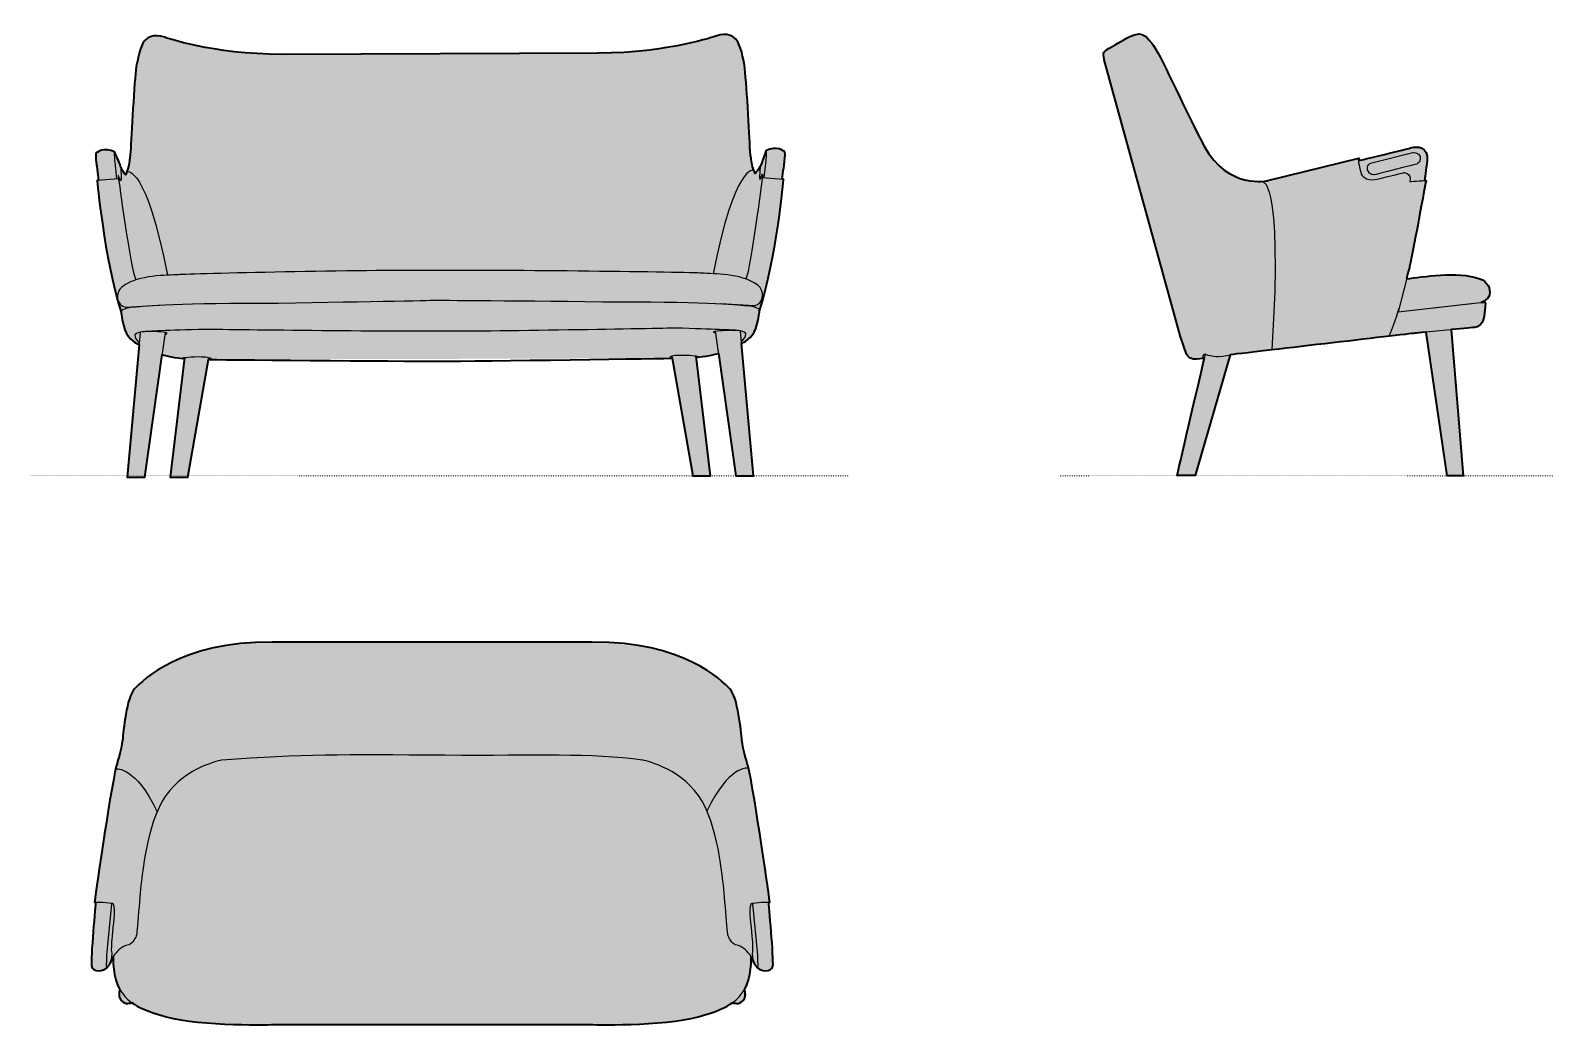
# Model space of a CAD drawing. Header units: millimetres. Extents: x 0 to 2871, y -1039 to 840.
import ezdxf

# ---------------------------------------------------------------- set-up
doc = ezdxf.new("R2010")
doc.units = ezdxf.units.MM
doc.linetypes.add('Dots', pattern=[1, 0, -1])
doc.layers.add('Blocks', color=7, linetype='Continuous')
doc.layers.add('Blocks$Fill', color=7, linetype='Continuous', true_color=0xffffff)
for name, color, linetype, lineweight, true_color in [('Blocks$Inner', 7, 'Continuous', 25, 0x007f00), ('Blocks$Outline', 7, 'Continuous', 35, 0xff3f3f), ('Groud', 7, 'Dots', 25, 0x243775)]:
    doc.layers.add(name, color=color, linetype=linetype, lineweight=lineweight, true_color=true_color)

# ---------------------------------------------------------------- blocks, each defined once
blk = doc.blocks.new('CH72 Top')
at = {"layer": 'Blocks$Fill'}
blk.add_hatch(color=256, dxfattribs=at).paths.add_polyline_path([(-1150.9, -494.7), (-1148.6, -496.3), (-1146.1, -498), (-1143.4, -499.6), (-1140.5, -501.2), (-1137.4, -502.9), (-1134.1, -504.5), (-1130.5, -506.2), (-1126.7, -507.9), (-1122.6, -509.5), (-1118.3, -511.2), (-1108.8, -514.6), (-1098, -518.1), (-1085.9, -521.6), (-1079.5, -523.3), (-1072.7, -524.8), (-1065.6, -526.2), (-1058.2, -527.5), (-1050.5, -528.7), (-1042.6, -529.8), (-1026.2, -531.6), (-1009.3, -533.1), (-992.2, -534.3), (-958.9, -535.8), (-928.6, -536.4), (-882.8, -536.2), (-881.2, -536.2), (-881.2, -536.2), (-287, -536.2), (-287, -536.2), (-264.2, -536.5), (-239.5, -536.4), (-209.3, -535.8), (-175.9, -534.3), (-158.9, -533.1), (-142, -531.7), (-125.6, -529.8), (-117.6, -528.7), (-110, -527.5), (-102.5, -526.2), (-95.4, -524.8), (-88.7, -523.3), (-82.3, -521.7), (-70.2, -518.1), (-59.4, -514.7), (-49.8, -511.2), (-45.5, -509.6), (-41.4, -507.9), (-37.6, -506.2), (-34.1, -504.6), (-30.7, -502.9), (-27.6, -501.3), (-24.7, -499.6), (-22.1, -498), (-19.5, -496.4), (-17.2, -494.7), (-17, -494.8), (-16.8, -494.9), (-16.6, -495), (-16.3, -495.1), (-15.9, -495.3), (-15.5, -495.4), (-15.1, -495.6), (-14.6, -495.7), (-14, -495.9), (-13.5, -496), (-12.8, -496.1), (-12.2, -496.3), (-11.8, -496.3), (-11.5, -496.4), (-11.2, -496.4), (-10.8, -496.4), (-10.4, -496.5), (-10.1, -496.5), (-9.7, -496.5), (-9.3, -496.5), (-8.9, -496.5), (-8.5, -496.5), (-8.1, -496.5), (-7.8, -496.5), (-7.4, -496.4), (-7, -496.4), (-6.6, -496.3), (-6.1, -496.2), (-5.7, -496.1), (-5.3, -496), (-4.9, -495.9), (-4.5, -495.8), (-4.1, -495.7), (-3.7, -495.5), (-3.3, -495.3), (-2.9, -495.1), (-2.5, -494.9), (-2.1, -494.7), (-1.9, -494.6), (-1.7, -494.5), (-1.5, -494.3), (-1.3, -494.2), (-1.1, -494.1), (-0.9, -493.9), (-0.7, -493.8), (-0.5, -493.6), (-0.3, -493.5), (-0.1, -493.3), (0.1, -493.2), (0.3, -493), (0.7, -492.6), (1.1, -492.3), (1.5, -491.9), (1.8, -491.4), (2.2, -491), (2.5, -490.5), (2.9, -490.1), (3.2, -489.6), (3.5, -489.1), (3.8, -488.6), (4.1, -488.2), (4.3, -487.7), (4.6, -487.2), (4.8, -486.8), (5, -486.3), (5.2, -485.8), (5.4, -485.4), (5.5, -484.9), (5.7, -484.5), (5.8, -484), (6, -483.6), (6.1, -483.2), (6.2, -482.7), (6.2, -482.3), (6.3, -481.9), (6.4, -481.5), (6.4, -481), (6.5, -480.6), (6.5, -480.2), (6.5, -479.8), (6.5, -479.4), (6.5, -479.1), (6.5, -478.7), (6.5, -478.3), (6.5, -477.9), (6.5, -477.6), (6.5, -477.2), (6.4, -476.9), (6.4, -476.5), (6.3, -476.2), (6.2, -475.6), (6.1, -475), (5.9, -474.4), (5.8, -473.8), (5.6, -473.3), (5.5, -472.9), (5.3, -472.5), (5.2, -472.1), (5, -471.7), (4.9, -471.5), (4.8, -471.2), (4.7, -471), (4.6, -470.9), (4.6, -470.8), (4.5, -470.7), (5.4, -469.5), (6, -468.6), (6.5, -467.7), (7.1, -466.7), (7.6, -465.7), (8.1, -464.7), (8.6, -463.6), (9.1, -462.6), (9.6, -461.5), (10, -460.3), (10.5, -459.2), (11.3, -456.9), (12, -454.4), (12.7, -452), (13.4, -449.5), (14, -446.9), (14.5, -444.4), (15, -441.8), (15.8, -436.7), (16.4, -431.8), (16.9, -427), (17.3, -422.6), (17.7, -415.1), (17.8, -410), (17.8, -408.1), (17.8, -408.1), (17.8, -408.1), (17.8, -408.1), (17.8, -408.2), (17.9, -408.3), (18.1, -408.9), (18.8, -410.8), (20, -413.7), (20.7, -415.3), (21.5, -417.1), (22.4, -418.9), (23.3, -420.7), (23.7, -421.5), (24.2, -422.4), (24.7, -423.2), (25.2, -424), (25.7, -424.8), (26.3, -425.6), (26.5, -425.9), (26.8, -426.3), (27.1, -426.6), (27.3, -426.9), (27.6, -427.2), (27.9, -427.5), (28.1, -427.8), (28.4, -428.1), (28.5, -428.2), (28.7, -428.3), (28.8, -428.4), (28.9, -428.5), (29.1, -428.6), (29.2, -428.7), (29.3, -428.8), (29.5, -428.9), (29.5, -429), (29.6, -429.1), (29.7, -429.2), (29.8, -429.4), (29.9, -429.5), (30, -429.7), (30.2, -429.8), (30.3, -430), (30.4, -430.1), (30.6, -430.3), (30.7, -430.4), (30.9, -430.6), (31.1, -430.7), (31.2, -430.8), (31.4, -431), (31.6, -431.1), (31.8, -431.2), (32, -431.4), (32.2, -431.5), (32.4, -431.6), (32.6, -431.8), (33, -432), (33.5, -432.2), (34, -432.4), (34.4, -432.7), (34.9, -432.9), (35.4, -433.1), (36, -433.2), (36.5, -433.4), (37.1, -433.6), (37.6, -433.7), (38.2, -433.9), (38.8, -434), (39.3, -434.1), (39.9, -434.2), (40.5, -434.3), (41.1, -434.4), (41.7, -434.4), (42.4, -434.5), (43, -434.5), (43.6, -434.6), (44.2, -434.6), (44.8, -434.6), (45.4, -434.6), (46, -434.5), (46.6, -434.5), (47.2, -434.4), (47.8, -434.4), (48.4, -434.3), (49, -434.2), (49.6, -434), (50.1, -433.9), (50.7, -433.7), (51.2, -433.6), (51.5, -433.5), (51.8, -433.4), (52, -433.3), (52.3, -433.2), (52.5, -433.1), (52.8, -433), (53, -432.9), (53.3, -432.7), (53.5, -432.6), (53.8, -432.5), (54, -432.3), (54.2, -432.2), (54.4, -432.1), (54.7, -431.9), (54.9, -431.8), (55.1, -431.6), (55.3, -431.4), (55.5, -431.3), (55.7, -431.1), (55.9, -430.9), (56.1, -430.7), (56.2, -430.5), (56.4, -430.4), (56.6, -430.2), (56.7, -430), (56.9, -429.8), (57, -429.5), (57.2, -429.3), (57.3, -429.1), (57.5, -428.9), (57.6, -428.6), (57.7, -428.4), (57.8, -428.2), (57.9, -427.9), (58, -427.7), (58.1, -427.4), (58.2, -427.1), (58.3, -426.9), (58.3, -426.6), (58.4, -426.3), (58.5, -426), (58.5, -425.7), (58.5, -425.4), (58.6, -425.1), (58.6, -424.3), (58.7, -423.4), (58.7, -422.3), (58.7, -419.9), (58.7, -417), (58.1, -401.7), (50.7, -305.7), (50.7, -305.6), (52.7, -305.6), (52.7, -305.6), (23.6, -112.1), (17.2, -75.6), (14.3, -60.8), (11.8, -48.9), (11.8, -48.9), (10.1, -43.6), (6.5, -30.6), (4.4, -22.7), (2.5, -14.6), (1.7, -10.6), (1, -6.8), (0.4, -3.3), (0.2, -1.6), (-2.1, 19.9), (-3.9, 33.9), (-6.2, 48.9), (-7.7, 56.5), (-9.2, 63.9), (-10.1, 67.6), (-11, 71.1), (-12, 74.5), (-12.9, 77.7), (-14, 80.9), (-15.1, 83.8), (-15.6, 85.2), (-16.2, 86.6), (-16.8, 87.9), (-17.4, 89.2), (-18, 90.4), (-18.6, 91.5), (-19.3, 92.6), (-19.6, 93.1), (-19.9, 93.6), (-20.3, 94.1), (-20.6, 94.6), (-20.9, 95), (-21.3, 95.5), (-21.6, 95.9), (-22, 96.3), (-22.3, 96.7), (-22.7, 97.1), (-26.2, 100.6), (-31.1, 105.3), (-34.1, 108.1), (-37.5, 111.1), (-41.3, 114.2), (-45.4, 117.6), (-50, 121.1), (-54.9, 124.7), (-60.3, 128.4), (-66.1, 132.2), (-72.3, 136), (-79, 139.9), (-86, 143.7), (-93.6, 147.6), (-101.6, 151.3), (-110.1, 155), (-119, 158.7), (-128.5, 162.1), (-138.4, 165.5), (-148.8, 168.6), (-159.7, 171.6), (-171.2, 174.3), (-183.1, 176.8), (-195.6, 179), (-208.6, 181), (-222.2, 182.5), (-236.3, 183.8), (-251, 184.7), (-266.3, 185.1), (-282.1, 185.2), (-569.7, 185.2), (-886, 185.2), (-901.9, 185.2), (-917.1, 184.7), (-931.8, 183.8), (-945.9, 182.6), (-959.5, 181), (-972.5, 179.1), (-985, 176.9), (-997, 174.4), (-1008.4, 171.6), (-1019.4, 168.7), (-1029.8, 165.5), (-1039.7, 162.2), (-1049.1, 158.7), (-1058.1, 155.1), (-1066.5, 151.4), (-1074.6, 147.6), (-1082.1, 143.8), (-1089.2, 139.9), (-1095.8, 136), (-1102.1, 132.2), (-1107.9, 128.4), (-1113.2, 124.7), (-1118.2, 121.1), (-1122.7, 117.6), (-1126.9, 114.3), (-1130.6, 111.1), (-1134, 108.1), (-1137, 105.4), (-1142, 100.6), (-1145.5, 97.1), (-1145.8, 96.7), (-1146.2, 96.3), (-1146.5, 95.9), (-1146.9, 95.5), (-1147.2, 95.1), (-1147.6, 94.6), (-1147.9, 94.2), (-1148.2, 93.7), (-1148.5, 93.2), (-1148.9, 92.6), (-1149.5, 91.6), (-1150.1, 90.4), (-1150.7, 89.2), (-1151.3, 87.9), (-1151.9, 86.6), (-1152.5, 85.3), (-1153.1, 83.9), (-1154.2, 80.9), (-1155.2, 77.8), (-1156.2, 74.5), (-1157.1, 71.1), (-1158, 67.6), (-1158.9, 64), (-1160.5, 56.6), (-1161.9, 49), (-1164.3, 33.9), (-1166.1, 20), (-1168.3, -1.6), (-1168.5, -3.2), (-1169.1, -6.8), (-1169.8, -10.6), (-1170.6, -14.5), (-1172.6, -22.7), (-1174.6, -30.6), (-1179.5, -47.5), (-1179.9, -48.9), (-1182.5, -60.8), (-1185.4, -75.6), (-1205.2, -197.7), (-1220.8, -305.6), (-1220.8, -305.6), (-1218.8, -305.5), (-1223.4, -360.9), (-1226.2, -401.7), (-1226.8, -417), (-1226.9, -419.8), (-1226.9, -422.3), (-1226.8, -423.3), (-1226.8, -424.3), (-1226.7, -425.1), (-1226.7, -425.4), (-1226.6, -425.7), (-1226.6, -426), (-1226.5, -426.3), (-1226.5, -426.6), (-1226.4, -426.8), (-1226.3, -427.1), (-1226.2, -427.4), (-1226.2, -427.6), (-1226.1, -427.9), (-1226, -428.1), (-1225.8, -428.4), (-1225.7, -428.6), (-1225.6, -428.8), (-1225.5, -429.1), (-1225.3, -429.3), (-1225.2, -429.5), (-1225, -429.7), (-1224.9, -429.9), (-1224.7, -430.1), (-1224.5, -430.3), (-1224.4, -430.5), (-1224.2, -430.7), (-1224, -430.9), (-1223.8, -431.1), (-1223.6, -431.2), (-1223.4, -431.4), (-1223.2, -431.6), (-1223, -431.7), (-1222.8, -431.9), (-1222.6, -432), (-1222.4, -432.2), (-1222.1, -432.3), (-1221.9, -432.4), (-1221.7, -432.6), (-1221.4, -432.7), (-1221.2, -432.8), (-1220.9, -432.9), (-1220.7, -433), (-1220.4, -433.2), (-1220.2, -433.3), (-1219.9, -433.4), (-1219.6, -433.5), (-1219.4, -433.5), (-1218.8, -433.7), (-1218.3, -433.9), (-1217.7, -434), (-1217.1, -434.1), (-1216.6, -434.2), (-1216, -434.3), (-1215.4, -434.4), (-1214.8, -434.5), (-1214.2, -434.5), (-1213.6, -434.5), (-1213, -434.5), (-1212.3, -434.5), (-1211.7, -434.5), (-1211.1, -434.5), (-1210.5, -434.5), (-1209.9, -434.4), (-1209.3, -434.3), (-1208.7, -434.3), (-1208.1, -434.2), (-1207.5, -434.1), (-1206.9, -433.9), (-1206.3, -433.8), (-1205.8, -433.7), (-1205.2, -433.5), (-1204.7, -433.4), (-1204.1, -433.2), (-1203.6, -433), (-1203.1, -432.8), (-1202.6, -432.6), (-1202.1, -432.4), (-1201.6, -432.2), (-1201.2, -432), (-1200.8, -431.7), (-1200.5, -431.6), (-1200.3, -431.5), (-1200.1, -431.3), (-1199.9, -431.2), (-1199.8, -431.1), (-1199.6, -430.9), (-1199.4, -430.8), (-1199.2, -430.7), (-1199.1, -430.5), (-1198.9, -430.4), (-1198.7, -430.3), (-1198.6, -430.1), (-1198.4, -430), (-1198.3, -429.8), (-1198.2, -429.7), (-1198, -429.5), (-1197.9, -429.4), (-1197.8, -429.2), (-1197.7, -429), (-1197.7, -429), (-1197.6, -428.9), (-1197.5, -428.8), (-1197.3, -428.7), (-1197.2, -428.6), (-1197.1, -428.5), (-1196.9, -428.4), (-1196.8, -428.3), (-1196.7, -428.1), (-1196.5, -428), (-1196.3, -427.8), (-1196, -427.5), (-1195.7, -427.2), (-1195.5, -426.9), (-1195.2, -426.6), (-1194.9, -426.2), (-1194.7, -425.9), (-1194.4, -425.5), (-1193.9, -424.8), (-1193.4, -424), (-1192.9, -423.2), (-1192.4, -422.4), (-1191.9, -421.5), (-1191.4, -420.6), (-1190.5, -418.8), (-1189.6, -417), (-1188.9, -415.3), (-1188.1, -413.7), (-1187, -410.8), (-1186.2, -408.8), (-1186, -408.3), (-1186, -408.1), (-1186, -408.1), (-1186, -408.1), (-1186, -408.1), (-1186, -408.1), (-1186, -409.9), (-1185.8, -415), (-1185.4, -422.5), (-1185.1, -427), (-1184.6, -431.7), (-1183.9, -436.7), (-1183.1, -441.8), (-1182.6, -444.3), (-1182.1, -446.9), (-1181.5, -449.4), (-1180.9, -451.9), (-1180.2, -454.4), (-1179.4, -456.8), (-1178.6, -459.2), (-1178.2, -460.3), (-1177.7, -461.4), (-1177.3, -462.5), (-1176.8, -463.6), (-1176.3, -464.7), (-1175.8, -465.7), (-1175.2, -466.7), (-1174.7, -467.6), (-1174.1, -468.6), (-1173.5, -469.5), (-1172.7, -470.7), (-1172.7, -470.7), (-1172.7, -470.8), (-1172.8, -470.9), (-1172.9, -471.1), (-1173, -471.4), (-1173.1, -471.6), (-1173.3, -472), (-1173.4, -472.3), (-1173.6, -472.8), (-1173.8, -473.2), (-1173.9, -473.7), (-1174.1, -474.2), (-1174.2, -474.8), (-1174.3, -475.4), (-1174.5, -476.1), (-1174.5, -476.4), (-1174.6, -476.7), (-1174.6, -477.1), (-1174.6, -477.4), (-1174.7, -477.8), (-1174.7, -478.2), (-1174.7, -478.5), (-1174.7, -478.9), (-1174.7, -479.3), (-1174.7, -479.7), (-1174.7, -480.1), (-1174.6, -480.5), (-1174.6, -480.9), (-1174.5, -481.3), (-1174.5, -481.8), (-1174.4, -482.2), (-1174.3, -482.6), (-1174.2, -483.1), (-1174.1, -483.5), (-1174, -484), (-1173.9, -484.4), (-1173.7, -484.9), (-1173.6, -485.3), (-1173.4, -485.8), (-1173.2, -486.2), (-1173, -486.7), (-1172.7, -487.2), (-1172.5, -487.6), (-1172.3, -488.1), (-1172, -488.6), (-1171.7, -489.1), (-1171.4, -489.5), (-1171, -490), (-1170.7, -490.5), (-1170.3, -491), (-1170, -491.4), (-1169.6, -491.8), (-1169.2, -492.2), (-1168.9, -492.6), (-1168.5, -493), (-1168.3, -493.1), (-1168.1, -493.3), (-1167.9, -493.5), (-1167.7, -493.6), (-1167.5, -493.8), (-1167.3, -493.9), (-1167.1, -494.1), (-1166.9, -494.2), (-1166.7, -494.3), (-1166.5, -494.4), (-1166.3, -494.6), (-1166.1, -494.7), (-1165.7, -494.9), (-1165.3, -495.1), (-1164.9, -495.3), (-1164.5, -495.5), (-1164, -495.6), (-1163.6, -495.8), (-1163.2, -495.9), (-1162.8, -496), (-1162.4, -496.1), (-1162, -496.2), (-1161.6, -496.3), (-1161.2, -496.3), (-1160.8, -496.4), (-1160.4, -496.4), (-1160, -496.5), (-1159.6, -496.5), (-1159.2, -496.5), (-1158.8, -496.5), (-1158.5, -496.5), (-1158.1, -496.5), (-1157.7, -496.4), (-1157.3, -496.4), (-1157, -496.4), (-1156.6, -496.3), (-1156.3, -496.3), (-1156, -496.2), (-1155.3, -496.1), (-1154.7, -496), (-1154.1, -495.8), (-1153.6, -495.7), (-1153.1, -495.5), (-1152.6, -495.4), (-1152.2, -495.2), (-1151.9, -495.1), (-1151.6, -495), (-1151.3, -494.9), (-1151.1, -494.8)], flags=0)
at = {"layer": 'Blocks$Inner'}
blk.add_lwpolyline([(-282.1, 185.2), (-569.7, 185.2), (-886, 185.2)], dxfattribs=at)
for points, knots in [([(-886, 185.2), (-1058, 187), (-1130.3, 112.4), (-1145.5, 97.1), (-1160.6, 81.8), (-1166.6, 16.5), (-1168.1, 0), (-1169.7, -16.4), (-1179.9, -48.9), (-1179.9, -48.9), (-1192.8, -103.5), (-1220.8, -305.6), (-1220.8, -305.6), (-1220.8, -305.6), (-1210.5, -305.3), (-1205.3, -305.5), (-1199.4, -305.8), (-1186.5, -307.5), (-1186.5, -307.5)], [12, 12, 12, 12, 13, 13, 13, 14, 14, 14, 15, 15, 15, 16, 16, 16, 17, 17, 17, 18, 18, 18, 18]), ([(18.3, -307.5), (18.3, -307.5), (31.3, -305.9), (37.2, -305.6), (42.4, -305.3), (52.7, -305.6), (52.7, -305.6), (52.7, -305.6), (24.6, -103.5), (11.8, -48.9), (11.8, -48.9), (1.6, -16.4), (0, 0), (-1.6, 16.4), (-7.5, 81.7), (-22.7, 97.1), (-37.8, 112.4), (-110.2, 187), (-282.1, 185.2)], [4, 4, 4, 4, 5, 5, 5, 6, 6, 6, 7, 7, 7, 8, 8, 8, 9, 9, 9, 10, 10, 10, 10]), ([(17.8, -408.1), (17.8, -408.1), (7.4, -394.5), (1.6, -391.4), (1.6, -391.4), (-4.1, -387.3), (-11.8, -385.8), (-19.4, -384.3), (-25.6, -370.8), (-26.5, -366.8), (-27.5, -362.7), (-34.8, -265.5), (-36, -263.8), (-37.2, -262.1), (-43.6, -159.1), (-81.8, -104.3), (-120.1, -49.5), (-187.1, -37.6), (-187.2, -37.5), (-286.2, -23.8), (-383.7, -29.5), (-560, -28.2), (-755.6, -26.9), (-826.8, -26.5), (-980.9, -37.5), (-981, -37.5), (-1048.1, -49.5), (-1086.3, -104.3), (-1124.5, -159), (-1130.9, -262.1), (-1132.1, -263.8), (-1133.4, -265.5), (-1140.6, -362.7), (-1141.6, -366.7), (-1142.6, -370.8), (-1148.7, -384.2), (-1156.4, -385.8), (-1164.1, -387.3), (-1169.7, -391.3), (-1169.7, -391.3), (-1175.6, -394.4), (-1186, -408.1), (-1186, -408.1)], [3, 3, 3, 3, 4, 4, 4, 5, 5, 5, 6, 6, 6, 7, 7, 7, 8, 8, 8, 9, 9, 9, 10, 10, 10, 11, 11, 11, 12, 12, 12, 13, 13, 13, 14, 14, 14, 15, 15, 15, 16, 16, 16, 17, 17, 17, 17]), ([(-1197.6, -428.9), (-1198.7, -424.5), (-1197.4, -405.4), (-1197.4, -405.4), (-1197.4, -405.4), (-1188.4, -308.2), (-1188.4, -308.2)], [18, 18, 18, 18, 19, 19, 19, 20, 20, 20, 20]), ([(-1186.5, -307.5), (-1186.5, -307.5), (-1182.4, -314.3), (-1183.8, -329.6), (-1185.3, -344.9), (-1188.7, -381.9), (-1188.7, -381.9), (-1188.7, -381.9), (-1189.8, -395.2), (-1188.7, -398.2), (-1187.6, -401.2), (-1189.7, -417.2), (-1189.7, -417.2)], [18, 18, 18, 18, 19, 19, 19, 20, 20, 20, 21, 21, 21, 22, 22, 22, 22]), ([(21.6, -417.2), (21.6, -417.2), (19.5, -401.2), (20.5, -398.2), (21.6, -395.2), (20.5, -381.9), (20.5, -381.9), (20.5, -381.9), (17.1, -344.9), (15.7, -329.6), (14.2, -314.4), (18.3, -307.5), (18.3, -307.5)], [0, 0, 0, 0, 1, 1, 1, 2, 2, 2, 3, 3, 3, 4, 4, 4, 4]), ([(20.3, -308.2), (20.3, -308.2), (29.2, -405.4), (29.2, -405.4), (29.2, -405.4), (30.5, -424.5), (29.5, -428.9)], [0, 0, 0, 0, 1, 1, 1, 2, 2, 2, 2]), ([(-1186, -408.1), (-1186, -408.1), (-1186.4, -450.7), (-1173.5, -469.5), (-1160.6, -488.3), (-1151.5, -503.3), (-1085.9, -521.6), (-1020.2, -539.9), (-881.2, -536.2), (-881.2, -536.2), (-881.2, -536.2), (-287, -536.2), (-287, -536.2), (-287, -536.2), (-148, -540), (-82.3, -521.7), (-16.6, -503.3), (-7.5, -488.3), (5.4, -469.5), (18.2, -450.7), (17.8, -408.1), (17.8, -408.1)], [0, 0, 0, 0, 1, 1, 1, 2, 2, 2, 3, 3, 3, 4, 4, 4, 5, 5, 5, 6, 6, 6, 7, 7, 7, 7]), ([(4.5, -470.7), (4.5, -470.7), (10.2, -480.2), (2.5, -490.5), (-5.1, -500.8), (-17.2, -494.7), (-17.2, -494.7)], [0, 0, 0, 0, 1, 1, 1, 2, 2, 2, 2])]:
    blk.add_open_spline(points, degree=3, knots=knots, dxfattribs=at)
for points in [[(-1179.8, -53.8), (-1179.8, -53.8), (-1143.2, -48.7), (-1102.9, -135.1)], [(10.7, -52.7), (10.7, -52.7), (-25.5, -47.3), (-65.8, -133.7)], [(-1218.8, -305.5), (-1218.8, -305.5), (-1228.5, -413.2), (-1226.6, -425.7)], [(50.7, -305.6), (50.7, -305.6), (60.3, -413.2), (58.5, -425.7)], [(-1226.6, -425.7), (-1224.8, -438.2), (-1201.7, -435.7), (-1197.6, -428.9)], [(-1186, -408.1), (-1186, -408.1), (-1191.9, -425.1), (-1197.6, -428.9)], [(29.5, -428.9), (23.7, -425.1), (17.8, -408.1), (17.8, -408.1)], [(58.5, -425.7), (56.7, -438.3), (33.5, -435.7), (29.5, -428.9)], [(-1172.7, -470.7), (-1172.7, -470.7), (-1178.3, -480.2), (-1170.7, -490.5)], [(-1170.7, -490.5), (-1163.1, -500.8), (-1150.9, -494.7), (-1150.9, -494.7)]]:
    blk.add_open_spline(points, degree=3, dxfattribs=at)
at = {"layer": 'Blocks$Outline'}
for points, knots in [([(50.7, -305.6), (51.9, -305.6), (52.7, -305.6), (52.7, -305.6), (52.7, -305.6), (24.6, -103.5), (11.8, -48.9), (11.8, -48.9), (1.6, -16.4), (0, 0), (-1.6, 16.4), (-7.5, 81.7), (-22.7, 97.1), (-37.8, 112.4), (-110.2, 187), (-282.1, 185.2), (-378, 185.2), (-473.8, 185.2), (-569.7, 185.2), (-675.1, 185.2), (-780.6, 185.2), (-886, 185.2), (-1058, 187), (-1130.3, 112.4), (-1145.5, 97.1), (-1160.6, 81.8), (-1166.6, 16.5), (-1168.1, 0), (-1169.7, -16.4), (-1179.9, -48.9), (-1179.9, -48.9), (-1192.8, -103.5), (-1220.8, -305.6), (-1220.8, -305.6), (-1220.8, -305.6), (-1220.1, -305.6), (-1218.8, -305.5)], [5.724592, 5.724592, 5.724592, 5.724592, 6, 6, 6, 7, 7, 7, 8, 8, 8, 9, 9, 9, 10, 10, 10, 11, 11, 11, 12, 12, 12, 13, 13, 13, 14, 14, 14, 15, 15, 15, 16, 16, 16, 16.274959, 16.274959, 16.274959, 16.274959]), ([(-1218.8, -305.5), (-1218.8, -305.5), (-1228.5, -413.2), (-1226.6, -425.7), (-1224.8, -438.2), (-1201.7, -435.7), (-1197.6, -428.9)], [0, 0, 0, 0, 1, 1, 1, 2, 2, 2, 2]), ([(29.5, -428.9), (33.5, -435.7), (56.7, -438.3), (58.5, -425.7), (60.3, -413.2), (50.7, -305.6), (50.7, -305.6)], [-2, -2, -2, -2, -1, -1, -1, 0, 0, 0, 0]), ([(-1186, -408.1), (-1186, -408.1), (-1186.4, -450.7), (-1173.5, -469.5), (-1173.2, -469.9), (-1173, -470.3), (-1172.7, -470.7)], [0, 0, 0, 0, 1, 1, 1, 1.021581, 1.021581, 1.021581, 1.021581]), ([(4.5, -470.7), (4.8, -470.3), (5.1, -469.9), (5.4, -469.5), (18.2, -450.7), (17.8, -408.1), (17.8, -408.1)], [5.978334, 5.978334, 5.978334, 5.978334, 6, 6, 6, 7, 7, 7, 7]), ([(-1172.7, -470.7), (-1172.7, -470.7), (-1178.3, -480.2), (-1170.7, -490.5), (-1163.1, -500.7), (-1151.2, -494.8), (-1150.9, -494.7)], [0, 0, 0, 0, 1, 1, 1, 1.989507, 1.989507, 1.989507, 1.989507]), ([(-17.2, -494.7), (-16.9, -494.8), (-5, -500.7), (2.5, -490.5), (10.1, -480.3), (4.6, -470.9), (4.5, -470.7)], [-1.98943, -1.98943, -1.98943, -1.98943, -1, -1, -1, -0.00932, -0.00932, -0.00932, -0.00932]), ([(-1150.9, -494.7), (-1138.9, -503.4), (-1120, -512.1), (-1085.9, -521.6), (-1020.2, -539.9), (-881.2, -536.2), (-881.2, -536.2), (-881.2, -536.2), (-287, -536.2), (-287, -536.2), (-287, -536.2), (-148, -540), (-82.3, -521.7), (-48.1, -512.1), (-29.2, -503.5), (-17.2, -494.7)], [1.479475, 1.479475, 1.479475, 1.479475, 2, 2, 2, 3, 3, 3, 4, 4, 4, 5, 5, 5, 5.520525, 5.520525, 5.520525, 5.520525])]:
    blk.add_open_spline(points, degree=3, knots=knots, dxfattribs=at)
for points in [[(-1197.6, -428.9), (-1191.9, -425.1), (-1186, -408.1), (-1186, -408.1)], [(17.8, -408.1), (17.8, -408.1), (23.7, -425.1), (29.5, -428.9)]]:
    blk.add_open_spline(points, degree=3, dxfattribs=at)
blk = doc.blocks.new('CH72 Side')
at = {"layer": 'Blocks$Fill', "extrusion": (0, 0, -1)}
blk.add_hatch(color=256, dxfattribs=at).paths.add_polyline_path([(656.5, 221.7), (656.5, 221.7), (670.8, 220), (670.8, 220), (670.9, 220), (671.1, 219.9), (671.4, 219.9), (671.7, 219.9), (672, 219.8), (672.4, 219.8), (672.9, 219.8), (673.4, 219.7), (674, 219.7), (674.6, 219.7), (675.2, 219.8), (675.9, 219.8), (676.6, 219.9), (676.9, 220), (677.3, 220), (677.6, 220.1), (678, 220.1), (678.4, 220.2), (678.8, 220.3), (679.2, 220.4), (679.6, 220.5), (680, 220.7), (680.4, 220.8), (680.8, 220.9), (681.2, 221.1), (681.6, 221.3), (682, 221.4), (682.4, 221.6), (682.8, 221.8), (683.2, 222.1), (683.6, 222.3), (684, 222.5), (684.4, 222.8), (684.8, 223.1), (685.2, 223.4), (685.6, 223.7), (685.9, 224), (686.3, 224.4), (686.7, 224.7), (687.1, 225.1), (687.5, 225.5), (687.8, 225.9), (688.2, 226.3), (688.5, 226.8), (688.9, 227.3), (689.2, 227.7), (689.6, 228.3), (689.9, 228.8), (690.2, 229.3), (690.2, 229.4), (701.8, 261.9), (701.8, 261.9), (845.3, 784.4), (845.3, 784.4), (845.6, 786.1), (846.3, 790), (846.5, 792.2), (846.7, 793.3), (846.7, 794.3), (846.8, 794.8), (846.8, 795.3), (846.8, 795.7), (846.8, 795.9), (846.8, 796.1), (846.8, 796.2), (846.8, 796.4), (846.7, 796.6), (846.7, 796.7), (846.7, 796.8), (846.7, 796.9), (846.7, 796.9), (846.7, 797), (846.7, 797), (846.6, 797.1), (846.6, 797.1), (846.6, 797.1), (846.6, 797.2), (846.6, 797.2), (846.5, 797.5), (846.3, 797.9), (846.2, 798.1), (846.1, 798.2), (846.1, 798.4), (846, 798.6), (845.8, 798.8), (845.7, 799), (845.6, 799.2), (845.5, 799.4), (845.3, 799.6), (845.2, 799.8), (845, 800), (844.9, 800.2), (844.7, 800.4), (844.5, 800.6), (844.3, 800.8), (844.1, 801), (843.9, 801.3), (843.7, 801.5), (843.4, 801.7), (843.2, 801.9), (842.9, 802.1), (842.6, 802.4), (842.3, 802.6), (842, 802.8), (841.7, 803.1), (841.3, 803.3), (841, 803.5), (840.6, 803.8), (824.6, 813.2), (801.9, 826), (799.5, 827.2), (797.2, 828.4), (795, 829.4), (793, 830.3), (792, 830.7), (791, 831.1), (790, 831.4), (789.1, 831.7), (788.2, 832), (787.3, 832.3), (786.4, 832.5), (785.6, 832.7), (784.8, 832.9), (783.9, 833), (783.1, 833.2), (782.4, 833.3), (781.6, 833.3), (780.9, 833.4), (780.1, 833.4), (779.4, 833.4), (779.1, 833.4), (778.7, 833.4), (778.4, 833.3), (778, 833.3), (777.7, 833.3), (777.3, 833.2), (777, 833.2), (776.7, 833.1), (776.4, 833.1), (776, 833), (775.7, 832.9), (775.4, 832.9), (775.1, 832.8), (774.8, 832.7), (774.4, 832.6), (774.1, 832.5), (773.8, 832.4), (773.5, 832.3), (773.2, 832.2), (772.9, 832.1), (772.6, 831.9), (772.3, 831.8), (771.7, 831.5), (771.2, 831.2), (770.6, 830.9), (770, 830.6), (769.4, 830.2), (768.9, 829.8), (768.3, 829.4), (767.8, 829), (767.2, 828.6), (766.7, 828.1), (766.1, 827.6), (765.6, 827.1), (765, 826.6), (763.9, 825.6), (762.8, 824.4), (761.7, 823.2), (760.6, 822), (755.8, 816.3), (755, 815.3), (754.1, 814.2), (753.2, 813), (752.3, 811.7), (750.4, 808.7), (748.4, 805.5), (746.3, 801.8), (744.1, 797.8), (739.3, 788.9), (673, 653.1), (656.7, 621.8), (654.6, 618), (652.4, 614.4), (650.2, 610.9), (648, 607.5), (645.7, 604.2), (643.4, 601.1), (641.1, 598.2), (638.7, 595.3), (636.3, 592.6), (633.9, 590), (631.5, 587.5), (629.1, 585.1), (626.6, 582.9), (624.1, 580.8), (621.6, 578.7), (619.1, 576.8), (616.6, 575), (614.1, 573.3), (611.6, 571.7), (609.1, 570.1), (606.6, 568.7), (604.1, 567.4), (601.6, 566.1), (599.2, 565), (596.7, 563.9), (594.2, 562.9), (591.8, 562), (589.4, 561.1), (587, 560.3), (584.7, 559.6), (582.3, 559), (580, 558.4), (577.7, 557.9), (575.5, 557.4), (573.3, 557), (571.1, 556.6), (569, 556.3), (567, 556.1), (564.9, 555.8), (563, 555.7), (559.2, 555.4), (555.6, 555.3), (552.3, 555.3), (549.2, 555.4), (546.5, 555.6), (544, 555.8), (541.9, 556.1), (540.1, 556.3), (538.7, 556.6), (537.6, 556.7), (536.8, 556.9), (536.8, 556.9), (536.8, 556.9), (365.1, 599.1), (365.1, 599.1), (365.2, 598.8), (365.4, 597.8), (365.6, 597.1), (365.7, 596.3), (365.8, 595.5), (365.9, 595.1), (365.9, 594.6), (325.1, 604.3), (265.7, 619.1), (265.3, 619.2), (264.8, 619.3), (263.8, 619.6), (262.7, 619.8), (261.6, 619.9), (260.4, 620.1), (259.8, 620.1), (259.2, 620.2), (258.6, 620.2), (257.9, 620.2), (257.3, 620.2), (256.6, 620.2), (256, 620.2), (255.4, 620.2), (254.7, 620.1), (254.1, 620.1), (253.4, 620), (252.7, 619.9), (252.1, 619.8), (251.4, 619.7), (250.8, 619.5), (250.1, 619.3), (249.5, 619.2), (248.9, 619), (248.2, 618.7), (247.6, 618.5), (247, 618.2), (246.7, 618.1), (246.4, 617.9), (246.1, 617.8), (245.8, 617.6), (245.5, 617.5), (245.2, 617.3), (244.9, 617.1), (244.6, 616.9), (244.3, 616.8), (244, 616.6), (243.8, 616.4), (243.5, 616.2), (243.2, 615.9), (243, 615.7), (242.7, 615.5), (242.4, 615.3), (242.2, 615), (241.9, 614.8), (241.7, 614.5), (241.4, 614.3), (241.2, 614), (241, 613.7), (240.7, 613.5), (240.5, 613.2), (240.3, 612.9), (240.1, 612.6), (239.8, 612.3), (239.6, 612), (239.4, 611.6), (239.2, 611.3), (239.1, 611), (238.9, 610.6), (238.7, 610.3), (238.5, 609.9), (238.4, 609.5), (238.2, 609.1), (238, 608.8), (237.9, 608.4), (237.7, 608), (237.6, 607.5), (237.5, 607.1), (237.4, 606.7), (237.2, 606.3), (237.1, 605.8), (237, 605.4), (236.9, 604.9), (236.8, 604.4), (236.8, 603.9), (236.7, 603.5), (236.6, 603), (236.5, 601.9), (236.4, 600.9), (236.4, 599.8), (236.4, 598.6), (236.4, 597.4), (236.5, 596.2), (236.5, 595), (236.7, 593.7), (240.1, 565.5), (241.1, 559.3), (241.5, 557), (239, 557.2), (238.4, 557.2), (238.2, 557.2), (238.2, 557.2), (238.2, 557.2), (238.2, 557.2), (238.2, 557.2), (238.2, 557.2), (238.2, 557.2), (254.3, 471.9), (263.5, 424.7), (270, 392.5), (270, 392.5), (275.3, 371.8), (229.7, 377.1), (220.5, 377.9), (211.1, 378.5), (201.6, 379), (192, 379.1), (187.2, 379.1), (182.3, 379), (177.6, 378.8), (172.8, 378.5), (168.1, 378.1), (163.4, 377.6), (158.8, 376.9), (154.3, 376.2), (149.9, 375.3), (145.5, 374.3), (143.3, 373.7), (141.2, 373.1), (139.1, 372.5), (137.1, 371.8), (136.4, 371.6), (135.8, 371.4), (135.1, 371.1), (134.5, 370.8), (133.9, 370.6), (133.3, 370.3), (132.7, 370), (132.1, 369.6), (131.6, 369.3), (131, 368.9), (130.5, 368.6), (129.9, 368.2), (129.4, 367.8), (128.9, 367.4), (128.4, 367), (127.9, 366.6), (127.4, 366.2), (126.9, 365.8), (126.5, 365.3), (126, 364.9), (125.6, 364.4), (125.2, 364), (124.8, 363.5), (124.4, 363), (124, 362.5), (123.6, 362), (123.3, 361.5), (122.9, 361), (122.6, 360.5), (122.3, 360), (122, 359.5), (121.7, 358.9), (121.4, 358.4), (121.1, 357.9), (120.8, 357.3), (120.6, 356.8), (120.4, 356.2), (120.1, 355.7), (119.9, 355.1), (119.7, 354.6), (119.5, 354), (119.4, 353.4), (119.2, 352.9), (119.1, 352.3), (118.9, 351.7), (118.8, 351.2), (118.7, 350.6), (118.6, 350), (118.6, 349.5), (118.5, 348.9), (118.4, 348.3), (118.4, 347.8), (118.4, 347.2), (118.4, 346.6), (118.4, 346.1), (118.4, 345.5), (118.4, 345), (118.5, 344.4), (118.5, 343.9), (118.6, 343.3), (118.7, 342.8), (118.8, 342.3), (118.9, 341.7), (119, 341.2), (119.2, 340.8), (119.3, 340.4), (119.4, 339.9), (119.6, 339.5), (119.8, 339.1), (119.9, 338.7), (120.1, 338.3), (120.3, 338), (120.5, 337.6), (120.7, 337.2), (120.9, 336.9), (121.1, 336.5), (121.4, 336.2), (121.6, 335.9), (121.8, 335.5), (122.1, 335.2), (122.3, 334.9), (122.6, 334.6), (122.9, 334.3), (123.1, 334), (123.4, 333.7), (123.7, 333.4), (124, 333.2), (124.2, 332.9), (124.5, 332.7), (124.8, 332.4), (125.4, 331.9), (126, 331.5), (126.6, 331), (127.2, 330.6), (127.8, 330.2), (128.4, 329.9), (129, 329.5), (129.6, 329.2), (130.1, 328.9), (130.7, 328.6), (131.3, 328.4), (131.8, 328.2), (132.3, 327.9), (133.2, 327.6), (134, 327.3), (134.7, 327.1), (132.7, 327.3), (131.6, 327.5), (130.4, 327.6), (129.9, 327.6), (129.4, 327.6), (128.9, 327.6), (128.7, 327.6), (128.5, 327.6), (128.3, 327.6), (128.1, 327.6), (128.1, 327.6), (128, 327.6), (127.9, 327.6), (127.8, 327.6), (127.8, 327.6), (127.8, 327.5), (127.7, 327.5), (127.7, 327.5), (127.7, 327.5), (127.7, 327.5), (127.6, 327.5), (127.6, 327.5), (127.6, 327.5), (127.6, 327.5), (127.6, 327.5), (127.5, 327.5), (127.5, 327.5), (127.5, 327.5), (127.5, 327.4), (127.5, 327.4), (127.5, 327.4), (127.5, 327.4), (127.5, 327.4), (127.5, 327.4), (127.5, 327.4), (127.5, 327.4), (127.5, 327.4), (127.4, 327.4), (127.4, 327.3), (127.3, 327.3), (127.3, 327.2), (127.2, 327.2), (127.2, 327.1), (127.2, 327.1), (127.1, 327), (127.1, 327), (127.1, 326.9), (127, 326.9), (127, 326.8), (127, 326.7), (127, 326.7), (126.9, 326.6), (126.9, 326.6), (126.9, 326.5), (126.9, 326.4), (126.8, 326.4), (126.8, 326.3), (126.8, 326.2), (126.8, 326.2), (126.8, 326.1), (126.8, 326), (126.8, 326), (126.7, 325.9), (126.7, 325.7), (126.7, 325.5), (126.7, 325.4), (126.7, 325.2), (126.7, 325), (126.7, 324.6), (126.7, 324.2), (126.7, 323.7), (126.8, 322.6), (129.2, 300.4), (129.4, 299.5), (129.5, 298.6), (129.6, 297.8), (129.8, 297), (129.9, 296.2), (130.1, 295.4), (130.4, 294.7), (130.6, 294), (130.8, 293.3), (131.1, 292.6), (131.3, 291.9), (131.6, 291.3), (131.9, 290.7), (132.2, 290.1), (132.6, 289.6), (132.9, 289), (133.2, 288.5), (133.6, 288), (133.9, 287.5), (134.3, 287.1), (134.7, 286.6), (135, 286.2), (135.4, 285.8), (135.8, 285.4), (136.2, 285), (136.6, 284.7), (137, 284.4), (137.4, 284), (137.8, 283.7), (138.2, 283.4), (138.6, 283.2), (139, 282.9), (139.4, 282.7), (139.8, 282.4), (140.2, 282.2), (140.6, 282), (141, 281.8), (141.4, 281.6), (141.7, 281.5), (142.1, 281.3), (142.5, 281.2), (142.8, 281), (143.5, 280.8), (144.2, 280.6), (144.8, 280.4), (145.3, 280.3), (145.8, 280.2), (146.3, 280.1), (146.6, 280), (146.9, 280), (147.1, 280), (147.3, 279.9), (147.3, 279.9), (147.3, 279.9), (191.2, 275.7), (168.4, 0), (198.9, 0), (238.3, 271), (257.9, 269.1), (257.9, 269.1), (608.1, 228.3), (673.8, 0.9), (674.3, 0.9), (708, 0.9), (708, 0.9)], flags=0)
at = {"layer": 'Blocks$Inner'}
for points in [[(-238.3, 271), (-198.9, 0), (-165.9, 0)], [(-168.4, 0), (-191.2, 275.7)], [(-673.8, 0.9), (-674.3, 0.9), (-675, 0.9), (-676, 0.9), (-677.2, 0.9), (-679, 0.9), (-680.7, 0.9), (-682.7, 0.9), (-684.9, 0.9), (-687.4, 0.9), (-689.9, 0.9), (-692.1, 0.9), (-694.6, 0.9), (-697.1, 0.9), (-699.3, 0.9), (-701.3, 0.9), (-703, 0.9), (-704.7, 0.9), (-706, 0.9), (-707, 0.9), (-707.7, 0.9), (-708, 0.9)]]:
    blk.add_lwpolyline(points, dxfattribs=at)
for points in [[(-801.9, 826), (-775.8, 840.1), (-769.3, 832.5), (-755.8, 816.3)], [(-840.6, 803.8), (-832.3, 808.8), (-819.2, 816.6), (-801.9, 826)], [(-846.6, 797.2), (-845.9, 799), (-844.7, 801.3), (-840.6, 803.8)], [(-365.9, 594.6), (-365.9, 594.6), (-290.4, 612.3), (-265.7, 619.1)], [(-265.7, 619.1), (-256, 621.8), (-233.5, 621.8), (-236.7, 593.7)], [(-549.2, 555.2), (-549.2, 555.2), (-508.1, 574.2), (-529.2, 237.5)], [(-236.7, 593.7), (-239.9, 565.3), (-241.5, 556.9), (-241.5, 556.9)], [(-269, 555.2), (-263.4, 555.2), (-238.2, 557.2), (-238.2, 557.2)], [(-307.8, 263.3), (-307.8, 263.3), (-293.2, 300.6), (-288.9, 317.6)], [(-670.8, 220), (-670.8, 220), (-683.6, 217.3), (-690.2, 229.3)], [(-654.7, 229.3), (-654.7, 229.3), (-640.9, 224.6), (-630, 224.9)]]:
    blk.add_open_spline(points, degree=3, dxfattribs=at)
for points, knots in [([(-755.8, 816.3), (-738.7, 795.8), (-701.3, 704.5), (-656.7, 621.8), (-612.1, 539.2), (-536.8, 556.9), (-536.8, 556.9), (-536.8, 556.9), (-365.1, 599.1), (-365.1, 599.1), (-365.1, 599.1), (-366.6, 593.7), (-365.8, 590.6)], [-9, -9, -9, -9, -8, -8, -8, -7, -7, -7, -6, -6, -6, -5, -5, -5, -5]), ([(-690.2, 229.3), (-690.2, 229.3), (-701.8, 261.9), (-701.8, 261.9), (-701.8, 261.9), (-845.3, 784.4), (-845.3, 784.4), (-845.3, 784.4), (-847.4, 795.2), (-846.6, 797.2)], [-15, -15, -15, -15, -14, -14, -14, -13, -13, -13, -12, -12, -12, -12]), ([(-340.7, 590.4), (-352.1, 587.5), (-348.6, 576), (-348.6, 576), (-345.4, 566.4), (-336.1, 567.6), (-336.1, 567.6), (-336.1, 567.6), (-257.9, 587.3), (-255.9, 588.1), (-253.9, 588.9), (-247.2, 593.8), (-249.8, 602.3), (-252.4, 610.7), (-263.5, 609.6), (-263.5, 609.6), (-263.5, 609.6), (-340.7, 590.4), (-340.7, 590.4)], [0, 0, 0, 0, 1, 1, 1, 2, 2, 2, 3, 3, 3, 4, 4, 4, 5, 5, 5, 6, 6, 6, 6]), ([(-365.8, 590.6), (-365.1, 587.5), (-361, 569.8), (-361, 569.8), (-361, 569.8), (-354.4, 553.7), (-331.3, 559.4)], [-5, -5, -5, -5, -4, -4, -4, -3, -3, -3, -3]), ([(-238.2, 557.2), (-238.2, 557.2), (-244.1, 527.6), (-254.3, 471.9), (-257.9, 452), (-270, 392.5), (-270, 392.5), (-270, 392.5), (-291, 309.4), (-291, 309.4), (-291, 309.4), (-136, 326.9), (-136, 326.9), (-136, 326.9), (-128.2, 328.1), (-127.5, 327.4), (-126.5, 326.5), (-126.6, 325), (-126.9, 321.3), (-127.4, 316.9), (-128.2, 311), (-129.2, 300.4), (-131.2, 281), (-147.3, 279.9), (-147.3, 279.9), (-147.3, 279.9), (-257.9, 269.1), (-257.9, 269.1), (-257.9, 269.1), (-608.1, 228.3), (-608.1, 228.3)], [0, 0, 0, 0, 1, 1, 1, 2, 2, 2, 3, 3, 3, 4, 4, 4, 5, 5, 5, 6, 6, 6, 7, 7, 7, 8, 8, 8, 9, 9, 9, 10, 10, 10, 10]), ([(-331.3, 559.4), (-308.3, 564.9), (-280, 572), (-280, 572), (-280, 572), (-265.7, 571.1), (-269, 555.2)], [-3, -3, -3, -3, -2, -2, -2, -1, -1, -1, -1]), ([(-225.8, 316.8), (-225.8, 316.8), (-135.7, 326.8), (-135.7, 326.8), (-135.7, 326.8), (-122, 330.1), (-119, 341.2), (-116.1, 352.4), (-123, 367.1), (-137.1, 371.8), (-180.7, 386.5), (-244.9, 375), (-275.3, 371.8)], [0, 0, 0, 0, 1, 1, 1, 2, 2, 2, 3, 3, 3, 4, 4, 4, 4]), ([(-708, 0.9), (-708, 0.9), (-654.7, 229.3), (-654.7, 229.3), (-654.7, 229.3), (-658.7, 229.2), (-659.4, 226.4)], [-20, -20, -20, -20, -19, -19, -19, -18, -18, -18, -18]), ([(-630, 224.9), (-619.2, 225.1), (-608.1, 228.3), (-608.1, 228.3), (-608.1, 228.3), (-673.8, 0.9), (-673.8, 0.9)], [-43, -43, -43, -43, -42, -42, -42, -41, -41, -41, -41]), ([(-659.4, 226.4), (-660.1, 223.7), (-656.5, 221.7), (-656.5, 221.7), (-656.5, 221.7), (-663.1, 221), (-670.8, 220)], [-18, -18, -18, -18, -17, -17, -17, -16, -16, -16, -16])]:
    blk.add_open_spline(points, degree=3, knots=knots, dxfattribs=at)
at = {"layer": 'Blocks$Outline'}
for points in [[(-168.4, 0), (-198.9, 0), (-238.3, 271)], [(-191.2, 275.7), (-168.4, 0)]]:
    blk.add_lwpolyline(points, dxfattribs=at)
for points, knots in [([(-656.5, 221.7), (-656.5, 221.7), (-663.1, 221), (-670.8, 220), (-670.8, 220), (-683.6, 217.3), (-690.2, 229.3), (-690.2, 229.3), (-701.8, 261.9), (-701.8, 261.9), (-701.8, 261.9), (-845.3, 784.4), (-845.3, 784.4), (-845.3, 784.4), (-847.4, 795.2), (-846.6, 797.2), (-845.9, 799), (-844.7, 801.3), (-840.6, 803.8), (-832.3, 808.8), (-819.2, 816.6), (-801.9, 826), (-775.8, 840.1), (-769.3, 832.5), (-755.8, 816.3), (-738.7, 795.8), (-701.3, 704.5), (-656.7, 621.8), (-612.1, 539.2), (-536.8, 556.9), (-536.8, 556.9), (-536.8, 556.9), (-365.1, 599.1), (-365.1, 599.1), (-365.1, 599.1), (-365.7, 597), (-365.9, 594.6)], [-17, -17, -17, -17, -16, -16, -16, -15, -15, -15, -14, -14, -14, -13, -13, -13, -12, -12, -12, -11, -11, -11, -10, -10, -10, -9, -9, -9, -8, -8, -8, -7, -7, -7, -6, -6, -6, -5.372007, -5.372007, -5.372007, -5.372007]), ([(-365.9, 594.6), (-365.9, 594.6), (-290.4, 612.3), (-265.7, 619.1), (-256, 621.8), (-233.5, 621.8), (-236.7, 593.7), (-239.7, 566.7), (-241.3, 557.8), (-241.5, 557)], [0, 0, 0, 0, 1, 1, 1, 2, 2, 2, 2.947904, 2.947904, 2.947904, 2.947904]), ([(-238.2, 557.2), (-238.2, 557.2), (-244.1, 527.6), (-254.3, 471.9), (-257.9, 452), (-270, 392.5), (-270, 392.5), (-270, 392.5), (-272.3, 383.7), (-275.3, 371.8)], [0, 0, 0, 0, 1, 1, 1, 2, 2, 2, 2.325931, 2.325931, 2.325931, 2.325931]), ([(-275.3, 371.8), (-244.9, 375), (-180.7, 386.5), (-137.1, 371.8), (-123, 367.1), (-116.1, 352.4), (-119, 341.2), (-121.5, 331.9), (-131.5, 328.1), (-134.7, 327.1)], [-4, -4, -4, -4, -3, -3, -3, -2, -2, -2, -1.165229, -1.165229, -1.165229, -1.165229]), ([(-134.7, 327.1), (-132.4, 327.4), (-128, 328), (-127.5, 327.4), (-126.5, 326.5), (-126.6, 325), (-126.9, 321.3), (-127.4, 316.9), (-128.2, 311), (-129.2, 300.4), (-131.2, 281), (-147.3, 279.9), (-147.3, 279.9), (-147.3, 279.9), (-167.8, 277.9), (-191.2, 275.7)], [4.260425, 4.260425, 4.260425, 4.260425, 5, 5, 5, 6, 6, 6, 7, 7, 7, 8, 8, 8, 8.43054, 8.43054, 8.43054, 8.43054]), ([(-238.3, 271), (-249.9, 269.9), (-257.9, 269.1), (-257.9, 269.1), (-257.9, 269.1), (-315.5, 262.4), (-526, 237.9), (-608.1, 228.3), (-608.1, 228.3)], [8.731538, 8.731538, 8.731538, 8.731538, 9, 9, 9, 9.237481, 9.692635, 10, 10, 10, 10]), ([(-608.1, 228.3), (-608.1, 228.3), (-673.8, 0.9), (-673.8, 0.9), (-673.9, 0.9), (-674.1, 0.9), (-674.3, 0.9), (-674.5, 0.9), (-674.8, 0.9), (-675, 0.9), (-675.3, 0.9), (-675.7, 0.9), (-676, 0.9), (-676.4, 0.9), (-676.8, 0.9), (-677.2, 0.9), (-677.8, 0.9), (-678.4, 0.9), (-679, 0.9), (-679.6, 0.9), (-680.1, 0.9), (-680.7, 0.9), (-681.4, 0.9), (-682, 0.9), (-682.7, 0.9), (-683.4, 0.9), (-684.2, 0.9), (-684.9, 0.9), (-685.8, 0.9), (-686.6, 0.9), (-687.4, 0.9), (-688.2, 0.9), (-689.1, 0.9), (-689.9, 0.9), (-690.6, 0.9), (-691.4, 0.9), (-692.1, 0.9), (-692.9, 0.9), (-693.8, 0.9), (-694.6, 0.9), (-695.4, 0.9), (-696.2, 0.9), (-697.1, 0.9), (-697.8, 0.9), (-698.6, 0.9), (-699.3, 0.9), (-700, 0.9), (-700.6, 0.9), (-701.3, 0.9), (-701.9, 0.9), (-702.4, 0.9), (-703, 0.9), (-703.6, 0.9), (-704.2, 0.9), (-704.7, 0.9), (-705.2, 0.9), (-705.6, 0.9), (-706, 0.9), (-706.3, 0.9), (-706.6, 0.9), (-707, 0.9), (-707.2, 0.9), (-707.5, 0.9), (-707.7, 0.9), (-707.8, 0.9), (-707.9, 0.9), (-708, 0.9), (-708, 0.9), (-665.7, 182.1), (-656.5, 221.7)], [-42, -42, -42, -42, -41, -41, -41, -40, -40, -40, -39, -39, -39, -38, -38, -38, -37, -37, -37, -36, -36, -36, -35, -35, -35, -34, -34, -34, -33, -33, -33, -32, -32, -32, -31, -31, -31, -30, -30, -30, -29, -29, -29, -28, -28, -28, -27, -27, -27, -26, -26, -26, -25, -25, -25, -24, -24, -24, -23, -23, -23, -22, -22, -22, -21, -21, -21, -20, -20, -20, -19.10939, -19.10939, -19.10939, -19.10939])]:
    blk.add_open_spline(points, degree=3, knots=knots, dxfattribs=at)
blk.add_open_spline([(-241.5, 557), (-239.4, 557.1), (-238.2, 557.2), (-238.2, 557.2)], degree=3, dxfattribs=at)
blk = doc.blocks.new('CH72 Front')
at = {"layer": 'Blocks$Fill'}
blk.add_hatch(color=256, dxfattribs=at).paths.add_polyline_path([(-1339.2, 247.3), (-1361.8, -2.5), (-1328.4, -2.5), (-1295.5, 228.7), (-1292.6, 227.8), (-1289.1, 226.9), (-1284.6, 225.8), (-1279, 224.6), (-1272.5, 223.4), (-1265.3, 222.3), (-1261.5, 221.8), (-1257.5, 221.3), (-1257.5, 221.3), (-1257.5, 221.3), (-1257.4, 221.4), (-1257.3, 221.4), (-1257.2, 221.5), (-1257.1, 221.6), (-1256.9, 221.7), (-1256.7, 221.8), (-1256.4, 221.9), (-1256.1, 222.1), (-1255.8, 222.2), (-1255.5, 222.3), (-1255.1, 222.5), (-1254.7, 222.6), (-1254.3, 222.7), (-1254.1, 222.8), (-1253.9, 222.8), (-1253.6, 222.9), (-1253.4, 222.9), (-1280.5, -2.5), (-1247.1, -2.5), (-1208.5, 219.3), (-333.6, 221.8), (-295, 0), (-261.6, 0), (-288.7, 225.4), (-288.5, 225.3), (-288.2, 225.3), (-288, 225.2), (-287.8, 225.2), (-287.4, 225.1), (-287, 224.9), (-286.6, 224.8), (-286.3, 224.7), (-286, 224.5), (-285.7, 224.4), (-285.4, 224.3), (-285.2, 224.2), (-285, 224.1), (-284.9, 224), (-284.8, 223.9), (-284.7, 223.8), (-284.6, 223.8), (-284.6, 223.8), (-280.6, 224.2), (-276.8, 224.8), (-269.6, 225.9), (-263.1, 227.1), (-257.5, 228.3), (-253, 229.4), (-249.6, 230.3), (-246.6, 231.1), (-213.8, 0), (-180.3, 0), (-202.9, 249.8), (-202.3, 250.1), (-201.4, 250.5), (-200.1, 251.1), (-198.6, 251.9), (-197.8, 252.4), (-196.9, 252.9), (-196, 253.5), (-195.1, 254.1), (-194.1, 254.8), (-193.1, 255.5), (-192.1, 256.3), (-191, 257.1), (-190, 258), (-188.9, 258.9), (-187.9, 259.9), (-186.8, 260.9), (-185.8, 262), (-184.7, 263.1), (-183.7, 264.3), (-183.2, 264.9), (-182.7, 265.6), (-182.2, 266.2), (-181.8, 266.9), (-181.3, 267.6), (-180.8, 268.3), (-180.4, 269), (-180, 269.7), (-179.5, 270.5), (-179.1, 271.2), (-178.7, 272), (-178.3, 272.8), (-178, 273.6), (-177.6, 274.4), (-177.3, 275.2), (-176.9, 276.1), (-176.6, 276.9), (-176.3, 277.8), (-175.2, 281.5), (-174.2, 285.1), (-172.5, 291.6), (-171.1, 297.3), (-170.2, 302.2), (-169.6, 306.1), (-169.2, 309), (-169, 310.8), (-168.9, 311.4), (-163.1, 331.2), (-157.7, 351.7), (-152.8, 372.6), (-148.2, 393.7), (-140.4, 435.2), (-134.2, 474), (-126.3, 535.1), (-123.8, 559.3), (-126.4, 559.5), (-122.3, 590.5), (-122.3, 590.5), (-121.5, 599.4), (-121.3, 602.8), (-121.1, 606), (-121.1, 607.4), (-121.1, 608), (-121.1, 608.6), (-121.1, 609.1), (-121.1, 609.3), (-121.1, 609.5), (-121.1, 609.7), (-121.2, 609.9), (-121.2, 610), (-121.2, 610.1), (-121.2, 610.1), (-121.2, 610.2), (-121.2, 610.2), (-121.2, 610.3), (-121.2, 610.3), (-121.3, 610.3), (-121.3, 610.4), (-121.3, 610.4), (-121.3, 610.4), (-121.3, 610.5), (-121.3, 610.5), (-121.4, 610.6), (-121.4, 610.6), (-121.4, 610.6), (-121.5, 610.7), (-121.5, 610.8), (-121.6, 610.9), (-121.6, 611), (-121.7, 611.1), (-121.8, 611.2), (-121.9, 611.2), (-122, 611.3), (-122.1, 611.4), (-122.2, 611.5), (-122.4, 611.7), (-122.6, 611.9), (-122.8, 612.2), (-123.1, 612.4), (-123.4, 612.6), (-123.7, 612.8), (-124, 613), (-124.4, 613.3), (-124.7, 613.5), (-125.1, 613.7), (-125.5, 614), (-125.9, 614.2), (-126.3, 614.4), (-126.8, 614.6), (-127.2, 614.9), (-127.7, 615.1), (-128.2, 615.3), (-128.7, 615.5), (-129.2, 615.7), (-129.7, 615.9), (-130.3, 616.1), (-130.9, 616.3), (-131.4, 616.5), (-132, 616.6), (-132.6, 616.8), (-133.3, 616.9), (-133.9, 617.1), (-134.5, 617.2), (-135.2, 617.3), (-135.9, 617.4), (-136.6, 617.5), (-137.2, 617.6), (-138, 617.7), (-138.7, 617.7), (-139.4, 617.7), (-140.1, 617.7), (-140.9, 617.7), (-141.6, 617.7), (-142.4, 617.7), (-143.2, 617.6), (-144, 617.6), (-144.8, 617.5), (-145.6, 617.3), (-146.4, 617.2), (-147.2, 617), (-148.1, 616.9), (-148.9, 616.6), (-149.8, 616.4), (-150.6, 616.2), (-151.5, 615.9), (-152.3, 615.6), (-153.2, 615.2), (-154.1, 614.9), (-155, 614.5), (-155.9, 614.1), (-156.8, 613.6), (-156.8, 613.6), (-163.4, 594.9), (-164.1, 592.4), (-164.5, 591.3), (-164.9, 590.2), (-165.3, 589.1), (-165.7, 588), (-166.2, 586.9), (-166.8, 585.7), (-167.4, 584.6), (-168.1, 583.3), (-168.9, 581.9), (-169.8, 580.5), (-170.8, 579), (-171.9, 577.4), (-174.5, 573.9), (-177.4, 570.1), (-177.4, 570.1), (-177.5, 570.2), (-177.6, 570.4), (-177.9, 570.9), (-178.2, 571.6), (-178.6, 572.4), (-179, 573.5), (-179.5, 574.8), (-180.1, 576.4), (-180.6, 577.8), (-181.1, 579.4), (-181.6, 581.2), (-182.1, 583.1), (-182.6, 585.2), (-183.1, 587.4), (-183.6, 589.9), (-184.1, 592.5), (-184.6, 595.4), (-185.1, 598.4), (-185.9, 605), (-186.6, 612.4), (-187.2, 620.7), (-192.1, 707.5), (-195.3, 752.2), (-196.9, 768.5), (-197.6, 774.4), (-197.9, 776.6), (-198.1, 777.6), (-198.3, 778.4), (-201, 791.7), (-201.9, 795.3), (-202.7, 798.8), (-203.7, 802.3), (-204.8, 805.8), (-205.3, 807.5), (-205.9, 809.2), (-206.6, 810.8), (-207.2, 812.4), (-207.9, 814), (-208.6, 815.5), (-209.4, 817), (-209.8, 817.7), (-210.2, 818.4), (-210.6, 819), (-211, 819.7), (-211.4, 820.4), (-211.9, 821), (-212.3, 821.6), (-212.8, 822.2), (-213.2, 822.8), (-213.7, 823.3), (-214.2, 823.9), (-214.7, 824.4), (-215.2, 824.9), (-215.7, 825.4), (-216.3, 825.8), (-216.6, 826), (-216.8, 826.3), (-217.1, 826.5), (-217.4, 826.7), (-217.7, 826.9), (-218, 827.1), (-218, 827.1), (-218, 827.1), (-218, 827.1), (-218.1, 827.1), (-218.7, 827.6), (-219, 827.9), (-219.4, 828.2), (-219.8, 828.5), (-220.3, 828.8), (-220.8, 829.1), (-221.4, 829.4), (-221.7, 829.6), (-222.1, 829.8), (-222.4, 830), (-222.8, 830.1), (-223.1, 830.3), (-223.5, 830.5), (-224, 830.6), (-224.4, 830.8), (-224.8, 830.9), (-225.3, 831.1), (-225.8, 831.3), (-226.2, 831.4), (-226.7, 831.5), (-227.3, 831.7), (-227.8, 831.8), (-228.4, 831.9), (-228.9, 832), (-229.5, 832.1), (-230.1, 832.2), (-230.8, 832.3), (-231.4, 832.4), (-232.1, 832.4), (-232.8, 832.5), (-233.5, 832.5), (-234.2, 832.5), (-234.9, 832.5), (-235.7, 832.5), (-236.4, 832.5), (-237.2, 832.4), (-238, 832.4), (-238.8, 832.3), (-239.7, 832.2), (-240.6, 832.1), (-241.4, 832), (-242.4, 831.8), (-243.3, 831.7), (-245.2, 831.3), (-247.2, 830.8), (-249.2, 830.2), (-251.4, 829.5), (-251.4, 829.5), (-255.5, 828.2), (-267.4, 824.5), (-276.1, 822.1), (-286.6, 819.4), (-298.7, 816.5), (-312.5, 813.5), (-327.8, 810.5), (-344.6, 807.6), (-362.8, 804.9), (-382.3, 802.5), (-403.1, 800.4), (-425.1, 798.7), (-448.3, 797.7), (-472.5, 797.2), (-472.5, 797.2), (-1069.6, 794.8), (-1093.8, 795.2), (-1117, 796.3), (-1139, 797.9), (-1159.8, 800), (-1179.3, 802.4), (-1197.5, 805.2), (-1214.3, 808.1), (-1229.6, 811.1), (-1243.4, 814.1), (-1255.5, 816.9), (-1266, 819.6), (-1274.7, 822.1), (-1286.6, 825.7), (-1290.7, 827.1), (-1292.9, 827.7), (-1294.9, 828.3), (-1296.9, 828.8), (-1298.8, 829.2), (-1299.8, 829.3), (-1300.7, 829.5), (-1301.5, 829.6), (-1302.4, 829.7), (-1303.3, 829.8), (-1304.1, 829.9), (-1304.9, 830), (-1305.7, 830), (-1306.5, 830), (-1307.2, 830), (-1307.9, 830), (-1308.7, 830), (-1309.4, 830), (-1310, 829.9), (-1310.7, 829.9), (-1311.3, 829.8), (-1312, 829.7), (-1312.6, 829.6), (-1313.2, 829.5), (-1313.7, 829.4), (-1314.3, 829.3), (-1314.8, 829.2), (-1315.4, 829.1), (-1315.9, 828.9), (-1316.4, 828.8), (-1316.8, 828.6), (-1317.3, 828.5), (-1317.7, 828.3), (-1318.2, 828.1), (-1318.6, 828), (-1319, 827.8), (-1319.3, 827.6), (-1319.7, 827.5), (-1320.1, 827.3), (-1320.4, 827.1), (-1320.7, 827), (-1321.3, 826.6), (-1321.8, 826.3), (-1322.3, 826), (-1322.7, 825.7), (-1323.1, 825.4), (-1323.4, 825.2), (-1324, 824.7), (-1324.1, 824.6), (-1324.1, 824.6), (-1324.1, 824.6), (-1324.1, 824.6), (-1324.4, 824.4), (-1324.7, 824.2), (-1325, 824), (-1325.3, 823.8), (-1325.6, 823.6), (-1325.8, 823.3), (-1326.4, 822.9), (-1326.9, 822.4), (-1327.4, 821.9), (-1327.9, 821.4), (-1328.4, 820.9), (-1328.9, 820.3), (-1329.3, 819.7), (-1329.8, 819.1), (-1330.3, 818.5), (-1330.7, 817.9), (-1331.1, 817.2), (-1331.5, 816.6), (-1332, 815.9), (-1332.4, 815.2), (-1332.7, 814.5), (-1333.5, 813), (-1334.2, 811.5), (-1334.9, 809.9), (-1335.6, 808.3), (-1336.2, 806.7), (-1336.8, 805), (-1337.3, 803.3), (-1338.4, 799.9), (-1339.4, 796.3), (-1340.2, 792.8), (-1343.8, 775.9), (-1344, 775.1), (-1344.2, 774.1), (-1344.5, 771.9), (-1345.2, 766), (-1346.8, 749.7), (-1350, 705.1), (-1355, 618.2), (-1355.4, 611.5), (-1355.9, 605.3), (-1356.5, 599.6), (-1357.2, 594.5), (-1358, 589.9), (-1358.8, 585.7), (-1359.6, 582.1), (-1360.5, 578.9), (-1361.3, 576.1), (-1362.1, 573.7), (-1362.8, 571.8), (-1363.4, 570.2), (-1363.9, 569.1), (-1364.2, 568.6), (-1364.3, 568.2), (-1364.5, 568), (-1364.6, 567.8), (-1364.7, 567.6), (-1364.7, 567.6), (-1366, 569.3), (-1367.2, 570.9), (-1368.3, 572.5), (-1369.3, 573.9), (-1370.2, 575.4), (-1370.9, 576.8), (-1371.6, 578.1), (-1372.3, 579.4), (-1372.8, 580.6), (-1373.4, 581.8), (-1373.8, 583), (-1376.8, 591.1), (-1385.2, 610.9), (-1385.3, 611.1), (-1386.2, 611.6), (-1387.1, 612), (-1388, 612.4), (-1388.9, 612.8), (-1389.8, 613.1), (-1390.6, 613.4), (-1391.5, 613.7), (-1392.4, 613.9), (-1393.2, 614.2), (-1394, 614.4), (-1394.9, 614.6), (-1395.7, 614.7), (-1396.5, 614.9), (-1397.3, 615), (-1398.1, 615.1), (-1398.9, 615.2), (-1399.7, 615.2), (-1400.5, 615.2), (-1401.2, 615.3), (-1402, 615.3), (-1402.7, 615.3), (-1403.4, 615.2), (-1404.2, 615.2), (-1404.9, 615.1), (-1405.6, 615), (-1406.2, 614.9), (-1406.9, 614.8), (-1407.6, 614.7), (-1408.2, 614.6), (-1408.8, 614.5), (-1409.5, 614.3), (-1410.1, 614.2), (-1410.7, 614), (-1411.2, 613.8), (-1411.8, 613.6), (-1412.4, 613.4), (-1412.9, 613.2), (-1413.4, 613), (-1413.9, 612.8), (-1414.4, 612.6), (-1414.9, 612.4), (-1415.3, 612.2), (-1415.8, 611.9), (-1416.2, 611.7), (-1416.6, 611.5), (-1417, 611.2), (-1417.4, 611), (-1417.8, 610.8), (-1418.1, 610.6), (-1418.4, 610.3), (-1418.7, 610.1), (-1419, 609.9), (-1419.3, 609.7), (-1419.5, 609.5), (-1419.7, 609.3), (-1420, 609.1), (-1420.1, 609), (-1420.1, 608.9), (-1420.2, 608.8), (-1420.3, 608.7), (-1420.4, 608.6), (-1420.5, 608.5), (-1420.5, 608.4), (-1420.6, 608.3), (-1420.6, 608.2), (-1420.7, 608.2), (-1420.7, 608.1), (-1420.7, 608.1), (-1420.8, 608), (-1420.8, 608), (-1420.8, 608), (-1420.8, 607.9), (-1420.8, 607.9), (-1420.8, 607.9), (-1420.9, 607.8), (-1420.9, 607.8), (-1420.9, 607.8), (-1420.9, 607.7), (-1420.9, 607.7), (-1420.9, 607.6), (-1420.9, 607.5), (-1421, 607.4), (-1421, 607.3), (-1421, 607.1), (-1421, 606.9), (-1421, 606.6), (-1421, 606.1), (-1421.1, 605.5), (-1421.1, 604.9), (-1421, 603.5), (-1420.9, 600.3), (-1420.1, 590.8), (-1419.8, 588.1), (-1419.8, 588.1), (-1415.7, 557), (-1418.3, 556.8), (-1418.3, 556.8), (-1415.8, 532.6), (-1407.9, 471.6), (-1401.7, 432.7), (-1393.9, 391.2), (-1389.4, 370.1), (-1384.4, 349.2), (-1379, 328.7), (-1373.2, 308.9), (-1373.2, 308.9), (-1373.1, 308.3), (-1372.9, 306.5), (-1372.6, 303.6), (-1371.9, 299.7), (-1371, 294.9), (-1369.7, 289.1), (-1367.9, 282.6), (-1366.9, 279), (-1365.8, 275.3), (-1365.5, 274.4), (-1365.2, 273.6), (-1364.8, 272.7), (-1364.5, 271.9), (-1364.1, 271.1), (-1363.8, 270.3), (-1363.4, 269.5), (-1363, 268.7), (-1362.6, 268), (-1362.1, 267.2), (-1361.7, 266.5), (-1361.3, 265.8), (-1360.8, 265.1), (-1360.3, 264.4), (-1359.9, 263.8), (-1359.4, 263.1), (-1358.9, 262.5), (-1358.4, 261.8), (-1357.4, 260.6), (-1356.4, 259.5), (-1355.3, 258.4), (-1354.3, 257.4), (-1353.2, 256.4), (-1352.1, 255.5), (-1351.1, 254.6), (-1350, 253.8), (-1349, 253), (-1348, 252.3), (-1347, 251.6), (-1346.1, 251), (-1345.2, 250.5), (-1344.3, 249.9), (-1343.5, 249.5), (-1342, 248.7), (-1340.8, 248.1), (-1339.8, 247.6)], flags=0)
at = {"layer": 'Blocks$Inner'}
for points in [[(-1378, 559.9), (-1418.3, 556.8)], [(-164.1, 562.4), (-123.8, 559.3)], [(-1337.1, 270.2), (-1361.8, -2.5), (-1328.4, -2.5), (-1289.6, 270.3)], [(-252.5, 272.8), (-213.8, 0), (-180.3, 0), (-205, 272.7)], [(-1253.4, 222.9), (-1280.5, -2.5), (-1247.1, -2.5), (-1207.8, 223.1)], [(-334.3, 225.6), (-295, 0), (-261.6, 0), (-288.7, 225.4)]]:
    blk.add_lwpolyline(points, dxfattribs=at)
for points, knots in [([(-472.5, 797.2), (-472.5, 797.2), (-1069.6, 794.8), (-1069.6, 794.8), (-1201.5, 795.2), (-1290.7, 827.1), (-1290.7, 827.1), (-1314.1, 834.7), (-1323.2, 825.2), (-1324.1, 824.6), (-1336.5, 816.6), (-1340.4, 792.1), (-1343.8, 775.9), (-1347.3, 759.7), (-1353.2, 655.7), (-1355, 618.2), (-1356.7, 580.7), (-1364.7, 567.6), (-1364.7, 567.6)], [10, 10, 10, 10, 11, 11, 11, 12, 12, 12, 13, 13, 13, 14, 14, 14, 15, 15, 15, 16, 16, 16, 16]), ([(-177.4, 570.1), (-177.4, 570.1), (-185.4, 583.2), (-187.2, 620.7), (-188.9, 658.2), (-194.9, 762.2), (-198.3, 778.4), (-201.7, 794.6), (-205.6, 819.1), (-218, 827.1), (-218.9, 827.6), (-228, 837.2), (-251.4, 829.5), (-251.4, 829.5), (-340.6, 797.7), (-472.5, 797.2)], [5, 5, 5, 5, 6, 6, 6, 7, 7, 7, 8, 8, 8, 9, 9, 9, 10, 10, 10, 10]), ([(-1364.7, 567.6), (-1372.2, 576.8), (-1373.7, 582.8), (-1375.8, 588.6), (-1377.9, 594.2), (-1385.3, 611.1), (-1385.3, 611.1), (-1404.6, 621), (-1420.2, 610.4), (-1420.9, 607.7), (-1421.6, 605.1), (-1419.8, 588.1), (-1419.8, 588.1), (-1419.8, 588.1), (-1415.7, 557), (-1415.7, 557)], [16, 16, 16, 16, 17, 17, 17, 18, 18, 18, 19, 19, 19, 20, 20, 20, 21, 21, 21, 21]), ([(-1381.1, 559.9), (-1381.1, 559.9), (-1384.6, 591.6), (-1384.6, 591.6), (-1384.6, 591.6), (-1386.1, 606.5), (-1385.3, 611.1)], [0, 0, 0, 0, 1, 1, 1, 2, 2, 2, 2]), ([(-126.4, 559.5), (-126.4, 559.5), (-122.3, 590.5), (-122.3, 590.5), (-122.3, 590.5), (-120.5, 607.5), (-121.2, 610.2), (-121.9, 612.9), (-137.5, 623.5), (-156.8, 613.6), (-156.8, 613.6), (-162.5, 597.9), (-164.1, 592.4), (-166, 586.3), (-169.2, 580.5), (-177.4, 570.1)], [0, 0, 0, 0, 1, 1, 1, 2, 2, 2, 3, 3, 3, 4, 4, 4, 5, 5, 5, 5]), ([(-156.8, 613.6), (-156, 609), (-157.5, 594.1), (-157.5, 594.1), (-157.5, 594.1), (-161, 562.4), (-161, 562.4)], [0, 0, 0, 0, 1, 1, 1, 2, 2, 2, 2]), ([(-1373.8, 582.1), (-1373.8, 582.1), (-1373.1, 561.1), (-1373.1, 561.1), (-1373.1, 561.1), (-1373.1, 551), (-1375.7, 559.7), (-1380.2, 575.4), (-1378, 559.9), (-1378, 559.9)], [0, 0, 0, 0, 1, 1, 1, 2, 2, 2, 3, 3, 3, 3]), ([(-168.1, 583.3), (-168.1, 583.3), (-169, 563.5), (-169, 563.5), (-169, 563.5), (-169, 553.5), (-166.5, 562.2), (-161.9, 577.8), (-164.1, 562.4), (-164.1, 562.4)], [-3, -3, -3, -3, -2, -2, -2, -1, -1, -1, 0, 0, 0, 0]), ([(-1418.3, 556.8), (-1418.3, 556.8), (-1405.5, 412.1), (-1373.2, 308.9), (-1373.2, 308.9), (-1372.2, 295.6), (-1365.8, 275.3), (-1359.3, 255.1), (-1338.9, 247.2), (-1338.9, 247.2)], [1, 1, 1, 1, 2, 2, 2, 3, 3, 3, 4, 4, 4, 4]), ([(-123.8, 559.3), (-123.8, 559.3), (-136.6, 414.6), (-168.9, 311.4), (-168.9, 311.4), (-169.9, 298), (-176.3, 277.8), (-182.8, 257.6), (-203.2, 249.7), (-203.2, 249.7)], [0, 0, 0, 0, 1, 1, 1, 2, 2, 2, 3, 3, 3, 3]), ([(-783.6, 387.4), (-913.2, 388.5), (-1242.3, 381.1), (-1265.1, 379.4), (-1287.8, 377.8), (-1338.9, 379.4), (-1369.2, 358), (-1379, 351), (-1382.2, 340.4), (-1378.6, 329.8), (-1375.1, 319.3), (-1364.7, 318.3), (-1364.7, 318.3), (-1364.7, 318.3), (-1301.6, 321.9), (-1301.6, 321.9)], [5, 5, 5, 5, 6, 6, 6, 7, 7, 7, 8, 8, 8, 9, 9, 9, 10, 10, 10, 10]), ([(-241.9, 324.9), (-241.9, 324.9), (-178.8, 321.2), (-178.8, 321.2), (-178.8, 321.2), (-168.4, 322.2), (-164.9, 332.8), (-161.3, 343.3), (-164.5, 353.9), (-174.3, 360.9), (-204.6, 382.3), (-255.7, 380.7), (-278.4, 382.3), (-301.2, 384), (-653.9, 388.5), (-783.6, 387.4)], [0, 0, 0, 0, 1, 1, 1, 2, 2, 2, 3, 3, 3, 4, 4, 4, 5, 5, 5, 5]), ([(-1373.2, 308.7), (-1373.2, 308.7), (-1373.2, 308.9), (-1373.2, 308.9), (-1373.2, 308.9), (-1373.2, 309.2), (-1373.2, 309.2), (-1373.2, 309.2), (-1373.2, 309.4), (-1373.2, 309.4), (-1373.2, 309.4), (-1373.2, 309.7), (-1373.2, 309.7), (-1373.2, 309.7), (-1372.8, 316.9), (-1345.4, 318.9), (-1345.4, 318.9), (-1275.9, 326.3), (-1110.6, 325.5), (-929.2, 327.9), (-783.6, 331.2), (-783.6, 331.2)], [0, 0, 0, 0, 1.142857, 1.142857, 1.142857, 2.285714, 2.285714, 2.285714, 3.428571, 3.428571, 3.428571, 4.571429, 4.571429, 4.571429, 5.714286, 5.714286, 5.714286, 6.857143, 6.857143, 6.857143, 8, 8, 8, 8]), ([(-783.6, 331.2), (-783.6, 331.2), (-612.9, 330.3), (-431.5, 328), (-266.2, 328.8), (-196.7, 321.4), (-196.7, 321.4), (-169.3, 319.3), (-168.9, 312.2), (-168.9, 312.2), (-168.9, 312.2), (-168.9, 311.9), (-168.9, 311.9), (-168.9, 311.9), (-168.9, 311.7), (-168.9, 311.7), (-168.9, 311.7), (-168.9, 311.4), (-168.9, 311.4), (-168.9, 311.4), (-168.9, 311.2), (-168.9, 311.2)], [8, 8, 8, 8, 9.142857, 9.142857, 9.142857, 10.285714, 10.285714, 10.285714, 11.428571, 11.428571, 11.428571, 12.571429, 12.571429, 12.571429, 13.714286, 13.714286, 13.714286, 14.857143, 14.857143, 14.857143, 16, 16, 16, 16]), ([(-772, 272.8), (-879, 271.8), (-1208.6, 276.2), (-1215.2, 276), (-1285.2, 274.5), (-1326.6, 272.1), (-1326.6, 272.1), (-1326.6, 272.1), (-1347.3, 271.4), (-1347.2, 264.4), (-1347.1, 257.4), (-1338.9, 250.9), (-1338.9, 250.9)], [4, 4, 4, 4, 5, 5, 5, 6, 6, 6, 7, 7, 7, 8, 8, 8, 8]), ([(-1290.1, 266.7), (-1290.1, 266.7), (-1280.9, 268.4), (-1289.6, 270.3), (-1298.3, 272.2), (-1321.3, 272.5), (-1330.5, 271.8)], [0, 0, 0, 0, 1, 1, 1, 2, 2, 2, 2]), ([(-203.2, 253.3), (-203.2, 253.3), (-195.1, 259.9), (-194.9, 266.9), (-194.8, 273.9), (-215.5, 274.6), (-215.5, 274.6), (-215.5, 274.6), (-256.9, 276.9), (-326.9, 278.5), (-333.5, 278.7), (-665.1, 271.8), (-772, 272.8)], [0, 0, 0, 0, 1, 1, 1, 2, 2, 2, 3, 3, 3, 4, 4, 4, 4]), ([(-252, 269.1), (-252, 269.1), (-261.3, 270.9), (-252.5, 272.8), (-243.8, 274.7), (-220.8, 275), (-211.6, 274.3)], [0, 0, 0, 0, 1, 1, 1, 2, 2, 2, 2]), ([(-246.6, 231.1), (-246.6, 231.1), (-262.9, 226), (-284.6, 223.8), (-284.6, 223.8), (-286.3, 225), (-289.2, 225.5), (-292.1, 225.9), (-319.7, 229.2), (-334.3, 225.6), (-343.2, 223.4), (-334.1, 222.5), (-334.1, 222.5)], [0, 0, 0, 0, 1, 1, 1, 2, 2, 2, 3, 3, 3, 4, 4, 4, 4]), ([(-1295.5, 228.7), (-1295.5, 228.7), (-1279.2, 223.6), (-1257.5, 221.3), (-1257.5, 221.3), (-1255.8, 222.5), (-1252.9, 223), (-1250, 223.4), (-1222.4, 226.7), (-1207.8, 223.1), (-1198.9, 220.9), (-1208, 220), (-1208, 220)], [0, 0, 0, 0, 1, 1, 1, 2, 2, 2, 3, 3, 3, 4, 4, 4, 4])]:
    blk.add_open_spline(points, degree=3, knots=knots, dxfattribs=at)
for points in [[(-1361.8, 573.8), (-1361.8, 573.8), (-1325.6, 586), (-1285.8, 378.4)], [(-180.1, 576.4), (-180.1, 576.4), (-216.5, 588.9), (-256.3, 381.3)], [(-1378, 559.9), (-1378, 559.9), (-1355.1, 390.8), (-1345.5, 369.5)], [(-164.1, 562.4), (-164.1, 562.4), (-185.3, 392.6), (-194.9, 371.3)], [(-772, 216.4), (-843, 215.8), (-1208.5, 219.3), (-1208.5, 219.3)], [(-333.6, 221.8), (-333.6, 221.8), (-701.1, 215.8), (-772, 216.4)]]:
    blk.add_open_spline(points, degree=3, dxfattribs=at)
at = {"layer": 'Blocks$Outline'}
for points in [[(-1339.2, 247.3), (-1361.8, -2.5), (-1328.4, -2.5), (-1295.5, 228.7)], [(-246.6, 231.1), (-213.8, 0), (-180.3, 0), (-202.9, 249.8)], [(-1253.4, 222.9), (-1280.5, -2.5), (-1247.1, -2.5), (-1208.5, 219.3)], [(-333.6, 221.8), (-295, 0), (-261.6, 0), (-288.7, 225.4)]]:
    blk.add_lwpolyline(points, dxfattribs=at)
for points, knots in [([(-126.4, 559.5), (-126.4, 559.8), (-122.3, 590.5), (-122.3, 590.5), (-122.3, 590.5), (-120.5, 607.5), (-121.2, 610.2), (-121.9, 612.9), (-137.5, 623.5), (-156.8, 613.6), (-156.8, 613.6), (-162.5, 597.9), (-164.1, 592.4), (-165, 589.5), (-167.5, 583.5), (-173.1, 575.5), (-177.4, 570.1), (-177.4, 570.1), (-180.4, 575.1), (-186.1, 597.5), (-187.2, 620.7), (-188.9, 658.2), (-194.9, 762.2), (-198.3, 778.4), (-201.7, 794.6), (-205.6, 819.1), (-218, 827.1), (-218.9, 827.6), (-228, 837.2), (-251.4, 829.5), (-251.4, 829.5), (-340.6, 797.7), (-472.5, 797.2), (-472.5, 797.2), (-1069.6, 794.8), (-1069.6, 794.8), (-1201.5, 795.2), (-1290.7, 827.1), (-1290.7, 827.1), (-1314.1, 834.7), (-1323.2, 825.2), (-1324.1, 824.6), (-1336.5, 816.6), (-1340.4, 792.1), (-1343.8, 775.9), (-1347.3, 759.7), (-1353.2, 655.7), (-1355, 618.2), (-1356.7, 580.7), (-1364.7, 567.6), (-1364.7, 567.6), (-1372.2, 576.8), (-1373.7, 582.8), (-1375.8, 588.6), (-1377.9, 594.2), (-1385.3, 611.1), (-1385.3, 611.1), (-1404.6, 621), (-1420.2, 610.4), (-1420.9, 607.7), (-1421.6, 605.1), (-1419.8, 588.1), (-1419.8, 588.1), (-1419.8, 588.1), (-1415.7, 557.1), (-1415.7, 557)], [0.005302, 0.005302, 0.005302, 0.005302, 1, 1, 1, 2, 2, 2, 3, 3, 3, 4, 4, 4, 4.476667, 5, 5, 5, 5.379971, 6, 6, 6, 7, 7, 7, 8, 8, 8, 9, 9, 9, 10, 10, 10, 11, 11, 11, 12, 12, 12, 13, 13, 13, 14, 14, 14, 15, 15, 15, 16, 16, 16, 17, 17, 17, 18, 18, 18, 19, 19, 19, 20, 20, 20, 20.998145, 20.998145, 20.998145, 20.998145]), ([(-1415.7, 557), (-1416.6, 556.9), (-1417.5, 556.9), (-1418.3, 556.8), (-1418.3, 556.8), (-1405.5, 412.1), (-1373.2, 308.9), (-1373.2, 308.9), (-1372.2, 295.6), (-1365.8, 275.3), (-1359.7, 256.4), (-1341.5, 248.3), (-1339.2, 247.3)], [0.933651, 0.933651, 0.933651, 0.933651, 1, 1, 1, 2, 2, 2, 3, 3, 3, 3.935321, 3.935321, 3.935321, 3.935321]), ([(-202.9, 249.8), (-200.6, 250.8), (-182.4, 258.9), (-176.3, 277.8), (-169.9, 298), (-168.9, 311.4), (-168.9, 311.4), (-136.6, 414.6), (-123.8, 559.3), (-123.8, 559.3), (-124.7, 559.3), (-125.5, 559.4), (-126.4, 559.5)], [-2.935323, -2.935323, -2.935323, -2.935323, -2, -2, -2, -1, -1, -1, 0, 0, 0, 0.066342, 0.066342, 0.066342, 0.066342]), ([(-288.7, 225.4), (-286.1, 224.9), (-284.6, 223.8), (-284.6, 223.8), (-263, 226), (-246.7, 231.1), (-246.6, 231.1)], [-1.944651, -1.944651, -1.944651, -1.944651, -1, -1, -1, -0.002664, -0.002664, -0.002664, -0.002664]), ([(-1295.5, 228.7), (-1295.4, 228.6), (-1279.1, 223.6), (-1257.5, 221.3), (-1257.5, 221.3), (-1256, 222.4), (-1253.4, 222.9)], [0.002931, 0.002931, 0.002931, 0.002931, 1, 1, 1, 1.944651, 1.944651, 1.944651, 1.944651]), ([(-1208.5, 219.3), (-1208.5, 219.3), (-843, 215.8), (-772, 216.4), (-701.1, 215.8), (-333.6, 221.8), (-333.6, 221.8)], [-2, -2, -2, -2, -1, -1, -1, 0, 0, 0, 0])]:
    blk.add_open_spline(points, degree=3, knots=knots, dxfattribs=at)

msp = doc.modelspace()

# ---------------------------------------------------------------- linework, layer by layer
at = {"layer": 'Groud'}
for points in [[(0, 0), (1544.1, 0)], [(1940.6, 0), (2870.5, 0)]]:
    msp.add_lwpolyline(points, dxfattribs=at)

# ---------------------------------------------------------------- block references
at = {"layer": 'Blocks'}
for name, p in [('CH72 Front', (1544.1, 0)), ('CH72 Side', (2870.5, 0)), ('CH72 Top', (1341.7, -498.9))]:
    msp.add_blockref(name, p, dxfattribs=at)

doc.saveas('drawing.dxf')
